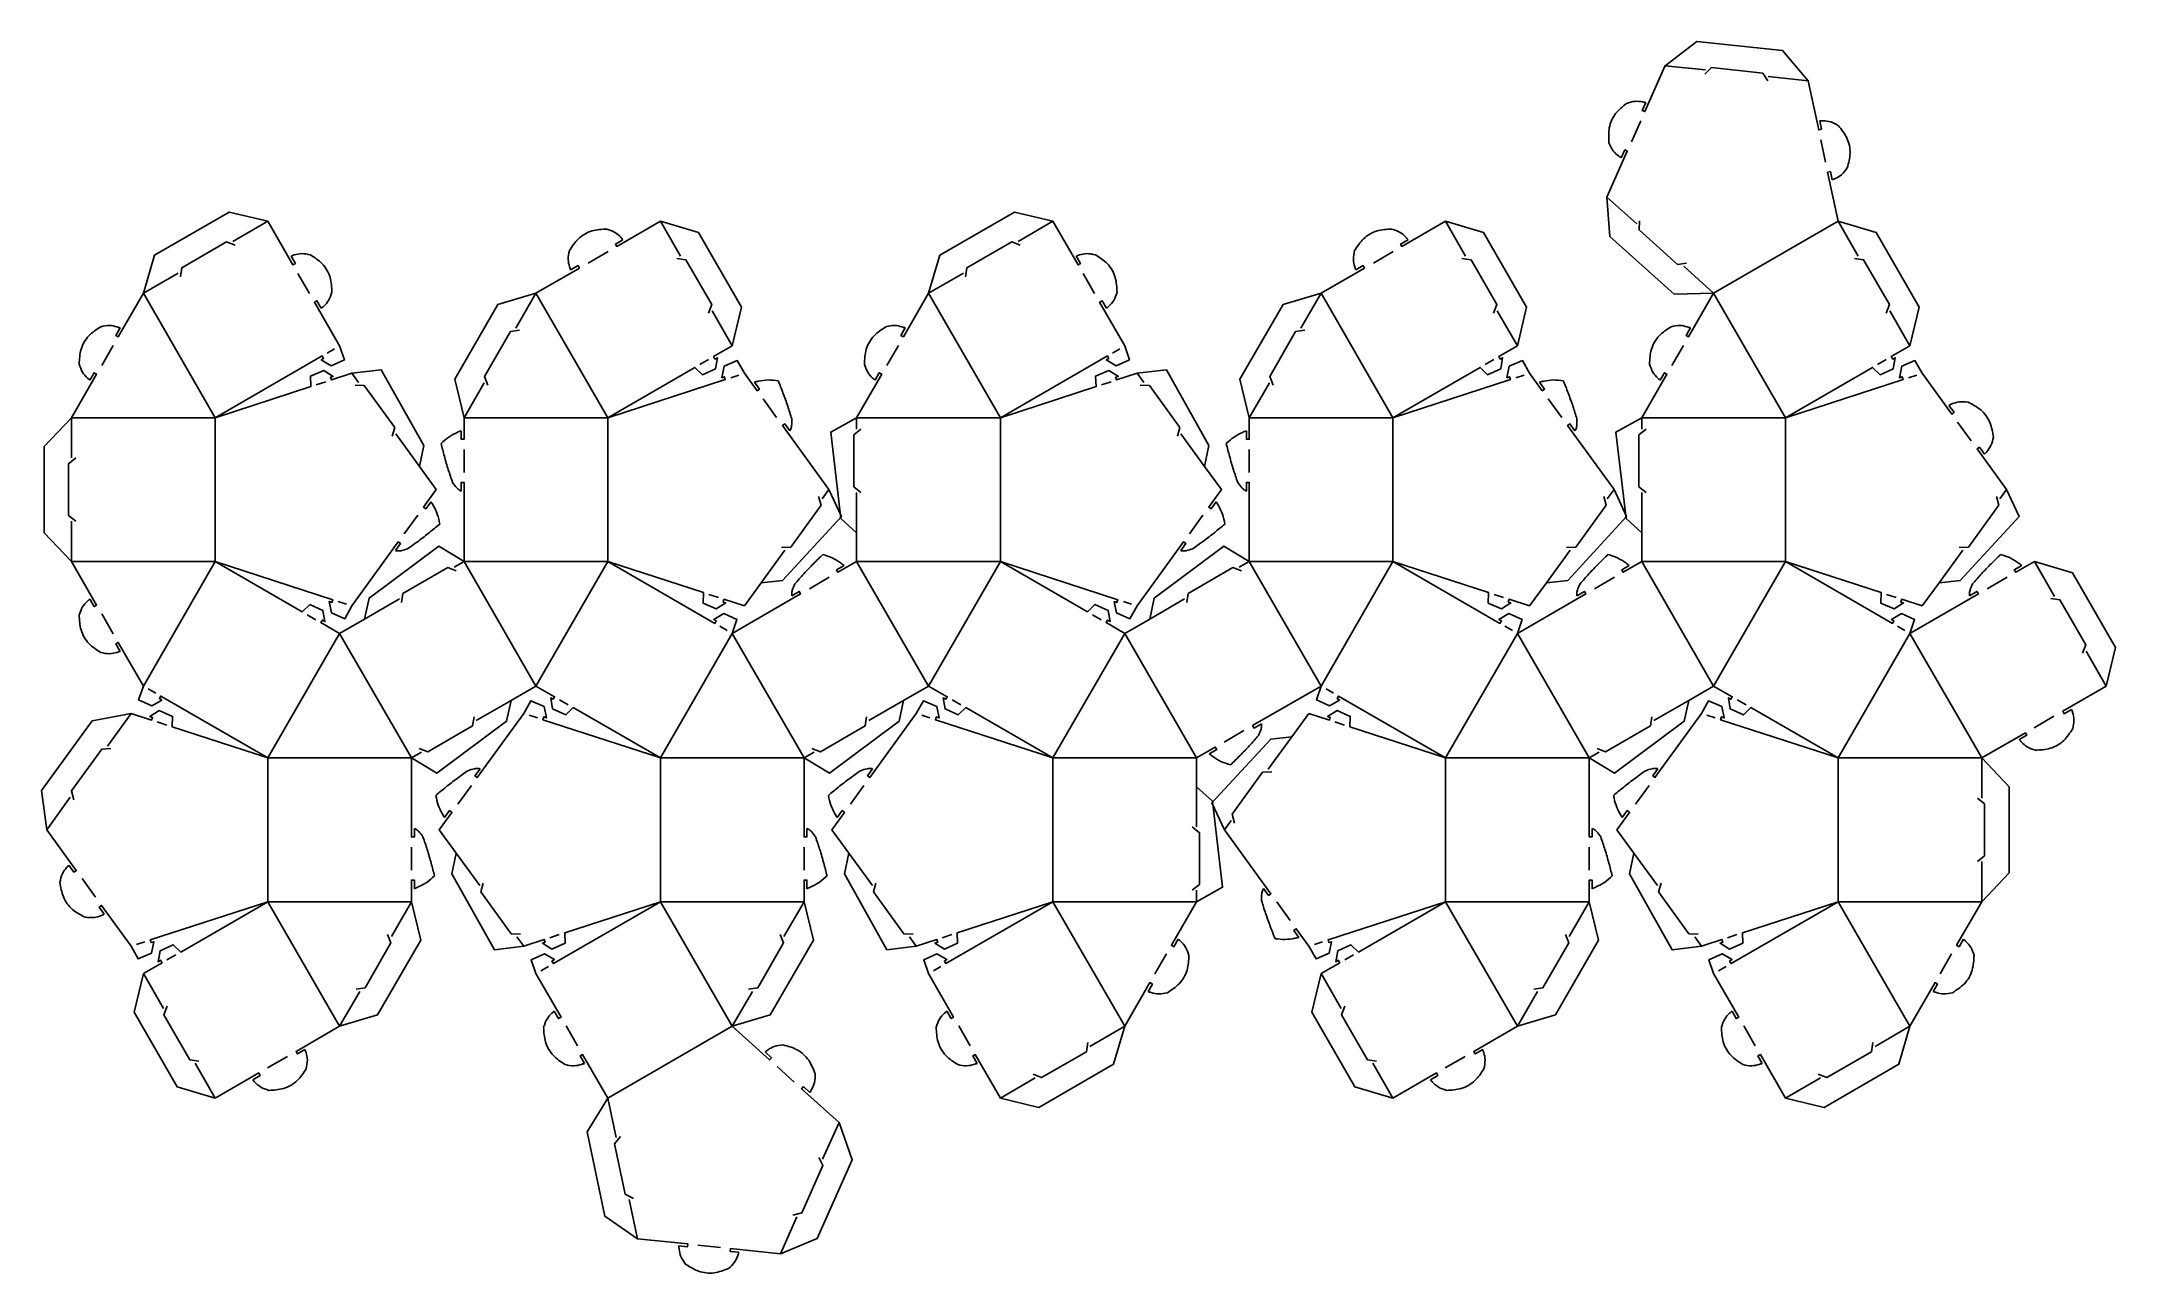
# Model space of a CAD drawing. Extents: x 19 to 264, y 180 to 325.
import ezdxf

# ---------------------------------------------------------------- set-up
doc = ezdxf.new("R2010")
doc.units = 0
doc.layers.get('0').update_dxf_attribs({"linetype": 'CONTINUOUS'})

msp = doc.modelspace()

# ---------------------------------------------------------------- linework, layer by layer
at = {"color": 5}
for points in [[(210.616255, 321.962233), (214.320614, 324.807893), (224.424793, 323.745901), (227.456557, 320.192246)], [(208.309546, 317.613936), (207.896305, 316.685783), (208.205691, 316.548036), (210.616261, 321.962264)], [(215.278439, 320.961428), (216.040552, 321.732643), (222.103061, 321.095448), (222.688173, 320.182633)], [(228.808613, 315.459222), (229.019854, 314.465416), (228.688584, 314.395003), (227.456351, 320.192203)], [(203.728918, 306.493041), (206.139488, 311.907269), (205.830102, 312.045016), (205.416864, 311.116863)], [(230.977017, 303.628776), (229.744784, 309.425975), (230.076053, 309.496389), (230.287294, 308.502583)], [(216.313044, 295.162479), (211.643558, 295.03766), (204.093391, 301.835859), (203.729435, 306.492812)], [(31.261002, 295.16207), (32.585282, 299.641717), (41.384138, 304.72174), (45.925765, 303.628776)], [(45.925805, 303.628799), (48.889141, 298.496149), (49.182435, 298.665483), (48.674435, 299.545365)], [(87.766649, 301.466734), (86.886768, 300.958734), (87.056101, 300.665439), (92.18875, 303.628776)], [(92.188789, 303.628799), (96.668421, 302.304525), (101.748426, 293.505697), (100.655464, 288.964085)], [(123.787019, 295.1621), (125.111293, 299.641731), (133.910121, 304.721736), (138.451731, 303.628776)], [(138.451771, 303.628799), (141.415107, 298.496149), (141.708401, 298.665483), (141.200401, 299.545365)], [(180.292612, 301.466734), (179.412731, 300.958734), (179.582064, 300.665439), (184.714713, 303.628776)], [(184.714879, 303.628872), (189.194533, 302.304591), (194.274564, 293.505719), (193.181597, 288.964085)], [(213.129543, 298.71248), (212.059681, 298.536513), (207.529582, 302.615433), (207.592755, 303.697827)], [(230.977056, 303.628799), (235.456688, 302.304525), (240.536693, 293.505697), (239.443731, 288.964085)], [(35.621138, 297.092805), (35.784392, 298.164711), (41.063709, 301.212725), (42.073632, 300.818155)], [(128.147137, 297.092828), (128.310394, 298.16473), (133.589691, 301.212734), (134.599612, 300.818165)], [(77.524037, 295.1621), (82.656686, 298.125436), (82.487352, 298.418731), (81.607471, 297.91073)], [(94.119517, 299.268679), (95.191419, 299.105424), (98.239422, 293.826127), (97.844856, 292.816205)], [(170.05, 295.1621), (175.182649, 298.125436), (175.013315, 298.418731), (174.133434, 297.91073)], [(186.645618, 299.26873), (187.717526, 299.105475), (190.765543, 293.826151), (190.370974, 292.816224)], [(232.907784, 299.268679), (233.979686, 299.105424), (237.027689, 293.826127), (236.633123, 292.816205)], [(28.512378, 291.078628), (28.004377, 290.198745), (28.297672, 290.029412), (31.261008, 295.162061)], [(52.230441, 293.386186), (51.722438, 294.266069), (51.429144, 294.096735), (54.39248, 288.964085)], [(69.057382, 280.497348), (67.964423, 285.038959), (73.044428, 293.837787), (77.524057, 295.162061)], [(121.038408, 291.078628), (120.530408, 290.198745), (120.823702, 290.029412), (123.787038, 295.162061)], [(144.756406, 293.386186), (144.248403, 294.266069), (143.95511, 294.096735), (146.918446, 288.964085)], [(161.583347, 280.497348), (160.490388, 285.038959), (165.570394, 293.837787), (170.050023, 295.162061)], [(216.312665, 295.16206), (213.349329, 290.029411), (213.056035, 290.198744), (213.564035, 291.078627)], [(54.392503, 288.964047), (54.945875, 287.328242), (53.39474, 286.628221), (52.215483, 287.316084), (52.508777, 287.485418), (52.339443, 287.778712), (39.72779, 280.497371)], [(71.867993, 284.349467), (71.473424, 285.35939), (74.521427, 290.638687), (75.593329, 290.801941)], [(85.990774, 280.497371), (96.256074, 286.424044), (97.142035, 285.566848), (98.693173, 286.266868), (98.918409, 287.570085), (98.625115, 287.400751), (98.455782, 287.694045), (100.655487, 288.964047)], [(146.918468, 288.964047), (147.471841, 287.328242), (145.920706, 286.628221), (144.741448, 287.316084), (145.034742, 287.485418), (144.865409, 287.778712), (132.253756, 280.497371)], [(164.393959, 284.349467), (163.99939, 285.35939), (167.047393, 290.638687), (168.119295, 290.801941)], [(178.516737, 280.497371), (188.782125, 286.424095), (189.668094, 285.566891), (191.219246, 286.266918), (191.444482, 287.570146), (191.151185, 287.400811), (190.981852, 287.694108), (193.181577, 288.96412)], [(224.779383, 280.497371), (235.044505, 286.423941), (235.930451, 285.56676), (237.481562, 286.266768), (237.706792, 287.569962), (237.413504, 287.400631), (237.244173, 287.693921), (239.443841, 288.9639)], [(39.727765, 280.497447), (51.000962, 284.16033), (50.956763, 285.392304), (52.514892, 286.076618), (53.634084, 285.371979), (53.311992, 285.267325), (53.416646, 284.945234), (55.83233, 285.730137)], [(55.832361, 285.730159), (59.293599, 286.151797), (64.306597, 277.235365), (63.794979, 274.770554), (65.785633, 272.030653)], [(102.095314, 285.730137), (101.249954, 287.23594), (99.691825, 286.551625), (99.413929, 285.214998), (99.736021, 285.319652), (99.840675, 284.997561), (85.990749, 280.497447)], [(132.25373, 280.497447), (143.526928, 284.16033), (143.482729, 285.392304), (145.040858, 286.076618), (146.16005, 285.371979), (145.837958, 285.267325), (145.942612, 284.945234), (148.358296, 285.730137)], [(148.358327, 285.730159), (151.819565, 286.151797), (156.832562, 277.235365), (156.320944, 274.770554), (158.311599, 272.030653)], [(194.620941, 285.730139), (193.775595, 287.235913), (192.217494, 286.551612), (191.939607, 285.21501), (192.261693, 285.319662), (192.366344, 284.997577), (178.516681, 280.497548)], [(240.884769, 285.730138), (240.039367, 287.236012), (238.481164, 286.551665), (238.203257, 285.214974), (238.525363, 285.319633), (238.630023, 284.997526), (224.779436, 280.497198)], [(22.794332, 280.497348), (25.757668, 285.629998), (25.464374, 285.799331), (24.956373, 284.919448)], [(56.217637, 284.3356), (57.300743, 284.285283), (60.883921, 279.353461), (60.597076, 278.307817)], [(103.265128, 284.696268), (103.862324, 283.874298), (103.588335, 283.675233), (102.095345, 285.730159)], [(115.320363, 280.497348), (118.283699, 285.629998), (117.990406, 285.799331), (117.482406, 284.919448)], [(148.743602, 284.3356), (149.826709, 284.285283), (153.409887, 279.353461), (153.123042, 278.307817)], [(195.790871, 284.696343), (196.38807, 283.874368), (196.11408, 283.675301), (194.621079, 285.730239)], [(210.00803, 284.919447), (210.516033, 285.79933), (210.809326, 285.629996), (207.84599, 280.497347)], [(240.884908, 285.730239), (244.368574, 280.935384), (244.642567, 281.13445), (244.045365, 281.956426)], [(22.794292, 263.56394), (19.57694, 266.950626), (19.57694, 277.110685), (22.794292, 280.497371)], [(68.718673, 278.973362), (68.718673, 277.957356), (69.057342, 277.957356), (69.057342, 280.497371)], [(112.048617, 272.030653), (106.574316, 279.565381), (106.848306, 279.764446), (107.445502, 278.942476)], [(115.320324, 280.497371), (112.272307, 278.804028), (113.457646, 268.643968), (115.320324, 266.950626), (115.320324, 263.56394)], [(115.828326, 279.142697), (114.981654, 278.465359), (114.981654, 272.369324), (115.828326, 271.691987)], [(161.244638, 278.973362), (161.244638, 277.957356), (161.583308, 277.957356), (161.583308, 280.497371)], [(204.574411, 272.030653), (199.100079, 279.565425), (199.374071, 279.764492), (199.971271, 278.942517)], [(207.845951, 280.497371), (204.797934, 278.804028), (205.983273, 268.643968), (207.845951, 266.950626), (207.845951, 263.56394)], [(208.353954, 279.142697), (207.507281, 278.465359), (207.507281, 272.369324), (208.353954, 271.691987)], [(248.225764, 276.2026), (247.628565, 277.024575), (247.354573, 276.825508), (250.838239, 272.030653)], [(23.302295, 268.305301), (22.455623, 268.982638), (22.455623, 275.078673), (23.302295, 275.75601)], [(65.163802, 270.598654), (64.566605, 269.776684), (64.292615, 269.97575), (65.785605, 272.030675)], [(69.057342, 263.56394), (69.057342, 272.877327), (68.718673, 272.877327), (68.718673, 271.861321)], [(112.048586, 272.030675), (113.51917, 268.869136), (106.588241, 261.346161), (104.085969, 261.071071), (102.095314, 258.33117)], [(157.689764, 270.598654), (157.092568, 269.776684), (156.818578, 269.97575), (158.311568, 272.030675)], [(161.583308, 263.56394), (161.583308, 272.877327), (161.244638, 272.877327), (161.244638, 271.861321)], [(204.574273, 272.030756), (206.044865, 268.869197), (199.113896, 261.346178), (196.611607, 261.071088), (194.620941, 258.33117)], [(250.838101, 272.030756), (252.308693, 268.869197), (245.377724, 261.346178), (242.875435, 261.071088), (240.884769, 258.33117)], [(110.841341, 271.233313), (111.128183, 270.187669), (107.545005, 265.255848), (106.461901, 265.20553)], [(203.367019, 271.233389), (203.653864, 270.187739), (200.070666, 265.255887), (198.987554, 265.20557)], [(249.630847, 271.233389), (249.917692, 270.187739), (246.334494, 265.255887), (245.251382, 265.20557)], [(69.057342, 263.563937), (66.066845, 265.356934), (57.860613, 259.250345), (57.325472, 256.790538), (54.392503, 255.097188)], [(55.832333, 258.33117), (61.306634, 265.865899), (61.580624, 265.666834), (60.983427, 264.844862)], [(161.583305, 263.563937), (158.592808, 265.356934), (150.386576, 259.250345), (149.851435, 256.790538), (146.918466, 255.097188)], [(148.358296, 258.33117), (153.832597, 265.865899), (154.106586, 265.666834), (153.50939, 264.844862)], [(24.956353, 259.141802), (25.464357, 258.261912), (25.757654, 258.431246), (22.794292, 263.56394)], [(39.727767, 263.5639), (49.993067, 257.637228), (50.879028, 258.494424), (52.430166, 257.794403), (52.655402, 256.491185), (52.362108, 256.660519), (52.192775, 256.367225), (54.39248, 255.097225)], [(55.832355, 258.331249), (54.986995, 256.825447), (53.428866, 257.509762), (53.15097, 258.846389), (53.473062, 258.741735), (53.577716, 259.063824), (39.72779, 263.56394)], [(68.138159, 262.446653), (67.128226, 262.841225), (61.848884, 259.793194), (61.685627, 258.721283)], [(100.655464, 255.097225), (101.208837, 256.733027), (99.657702, 257.433048), (98.478444, 256.745185), (98.771738, 256.575852), (98.602405, 256.282558), (85.990752, 263.5639)], [(85.990774, 263.56394), (97.263972, 259.901056), (97.219773, 258.669083), (98.777902, 257.984767), (99.897094, 258.689409), (99.575002, 258.794062), (99.679656, 259.116151), (102.09534, 258.331249)], [(113.831153, 263.095228), (112.951263, 262.587222), (113.120599, 262.293925), (115.320324, 263.563937)], [(132.253733, 263.5639), (142.519033, 257.637228), (143.404994, 258.494424), (144.956132, 257.794403), (145.181368, 256.491185), (144.888074, 256.660519), (144.718741, 256.367225), (146.918446, 255.097225)], [(148.358321, 258.331249), (147.512961, 256.825447), (145.954832, 257.509762), (145.676936, 258.846389), (145.999028, 258.741735), (146.103681, 259.063824), (132.253756, 263.56394)], [(160.664121, 262.446653), (159.654189, 262.841225), (154.374847, 259.793194), (154.21159, 258.721283)], [(178.516737, 263.56394), (189.78972, 259.901127), (189.745521, 258.669176), (191.303622, 257.984875), (192.422791, 258.689499), (192.100705, 258.794153), (192.205359, 259.116236), (194.620998, 258.331348)], [(193.181597, 255.097225), (193.734975, 256.733044), (192.183825, 257.433068), (191.004557, 256.745199), (191.297854, 256.575866), (191.12852, 256.28257), (178.516757, 263.563973)], [(206.356816, 263.095239), (205.476949, 262.587247), (205.64628, 262.293959), (207.845948, 263.563937)], [(239.443734, 255.097225), (239.997099, 256.732999), (238.445988, 257.433009), (237.266751, 256.745157), (237.560042, 256.575827), (237.390711, 256.282538), (224.779276, 263.563753)], [(224.779383, 263.56394), (236.053114, 259.900881), (236.008915, 258.668849), (237.56712, 257.984502), (238.686363, 258.689174), (238.364257, 258.793834), (238.468913, 259.115942), (240.884716, 258.331)], [(252.620518, 263.095202), (251.740574, 262.587166), (251.909921, 262.293852), (254.109779, 263.56394)], [(254.109745, 263.56392), (258.589416, 262.239634), (263.669464, 253.44073), (262.576493, 248.89908)], [(100.655484, 255.097188), (108.721147, 259.7539), (108.551811, 260.047197), (107.671921, 259.539191)], [(193.181489, 255.097408), (201.246943, 259.753999), (201.077613, 260.04729), (200.197743, 259.539298)], [(239.44405, 255.096677), (247.510201, 259.753671), (247.340857, 260.046988), (246.460913, 259.538951)], [(256.040489, 259.203761), (257.1124, 259.040507), (260.160431, 253.761162), (259.765859, 252.751233)], [(31.261042, 248.8991), (28.29768, 254.031794), (28.004382, 253.86246), (28.512386, 252.982568)], [(31.261008, 248.89908), (30.707632, 247.263269), (32.258776, 246.563245), (33.438036, 247.251111), (33.144739, 247.420445), (33.314073, 247.713741), (45.925771, 240.432374)], [(62.8592, 240.432366), (65.849698, 238.639368), (74.05593, 244.745957), (74.591071, 247.205764), (77.52404, 248.899114)], [(76.084184, 245.665053), (76.929544, 247.170856), (78.487674, 246.48654), (78.765569, 245.149913), (78.443478, 245.254567), (78.338824, 244.932478), (92.18875, 240.432363)], [(92.188772, 240.432402), (81.923472, 246.359075), (81.037512, 245.501878), (79.486373, 246.201899), (79.261137, 247.505117), (79.554431, 247.335784), (79.723765, 247.629077), (77.52406, 248.899077)], [(109.122182, 240.432366), (112.112679, 238.639368), (120.318911, 244.745957), (120.854052, 247.205764), (123.787021, 248.899114)], [(122.347166, 245.665053), (123.192526, 247.170856), (124.750655, 246.48654), (125.028551, 245.149913), (124.706459, 245.254567), (124.601805, 244.932478), (138.451731, 240.432363)], [(138.451754, 240.432402), (128.186454, 246.359075), (127.300493, 245.501878), (125.749355, 246.201899), (125.524119, 247.505117), (125.817413, 247.335784), (125.986746, 247.629077), (123.787041, 248.899077)], [(170.050003, 248.899114), (161.98434, 244.242402), (162.153676, 243.949106), (163.033566, 244.457111)], [(170.050023, 248.899077), (169.49665, 247.263275), (171.047785, 246.563254), (172.227042, 247.251117), (171.933749, 247.42045), (172.103082, 247.713744), (184.714735, 240.432402)], [(201.648314, 240.432366), (204.638735, 238.639413), (212.844753, 244.745844), (213.37988, 247.205589), (216.312773, 248.898894)], [(214.873216, 245.664805), (215.718537, 247.170537), (217.276593, 246.486252), (217.554474, 245.14969), (217.232397, 245.254338), (217.127749, 244.932263), (230.977017, 240.432363)], [(230.977124, 240.432549), (220.712002, 246.35912), (219.826055, 245.501937), (218.274945, 246.201947), (218.049715, 247.505139), (218.343003, 247.335809), (218.512334, 247.6291), (216.312665, 248.899077)], [(258.492461, 246.150806), (257.612518, 245.642769), (257.443173, 245.936083), (262.576177, 248.899625)], [(19.867897, 231.965668), (19.255647, 236.596678), (25.227594, 244.816358), (29.821141, 245.665132)], [(45.925765, 240.432363), (34.652514, 244.095263), (34.696713, 245.327242), (33.138576, 246.01156), (32.019381, 245.306919), (32.341473, 245.202263), (32.236819, 244.880171), (29.821124, 245.665079)], [(63.778384, 241.549649), (64.788316, 241.155077), (70.067658, 244.203108), (70.230915, 245.275019)], [(76.08421, 245.665132), (70.609909, 238.130403), (70.335919, 238.329469), (70.933115, 239.151441)], [(110.041365, 241.549649), (111.051298, 241.155077), (116.33064, 244.203108), (116.493897, 245.275019)], [(122.347191, 245.665132), (116.87289, 238.130403), (116.5989, 238.329469), (117.196097, 239.151441)], [(158.656901, 231.965628), (157.186317, 235.127166), (164.117246, 242.650141), (166.619518, 242.925232), (168.610173, 245.665132)], [(184.714713, 240.432363), (173.441515, 244.095246), (173.485714, 245.327219), (171.927585, 246.011535), (170.808393, 245.306894), (171.130485, 245.20224), (171.025831, 244.880151), (168.610147, 245.665053)], [(202.567475, 241.549621), (203.577379, 241.155058), (208.856586, 244.20301), (209.019837, 245.274892)], [(214.873324, 245.665132), (209.398991, 238.130361), (209.124999, 238.329426), (209.722198, 239.151401)], [(247.910449, 240.432363), (253.043453, 243.395905), (253.2128, 243.102591), (252.332857, 242.594555)], [(23.065789, 235.50292), (22.778946, 236.548562), (26.362114, 241.48037), (27.445216, 241.530684)], [(62.859198, 240.432363), (62.859198, 231.118976), (63.197867, 231.118976), (63.197867, 232.134981)], [(109.122182, 240.432363), (109.122182, 231.118976), (109.460851, 231.118976), (109.460851, 232.134981)], [(156.874334, 240.901075), (157.754224, 241.40908), (157.584888, 241.702377), (155.385163, 240.432366)], [(155.385163, 223.498931), (158.43318, 225.192275), (157.247841, 235.352335), (155.385163, 237.045676), (155.385163, 240.432363)], [(201.648314, 240.432363), (201.648314, 231.118976), (201.986983, 231.118976), (201.986983, 232.134981)], [(247.910449, 240.432363), (251.127802, 237.045676), (251.127802, 226.885617), (247.910449, 223.498931)], [(159.864146, 232.762988), (159.577303, 233.808633), (163.160481, 238.740455), (164.243585, 238.790772)], [(247.402446, 235.691001), (248.249118, 235.013665), (248.249118, 228.917628), (247.402446, 228.240292)], [(66.752741, 233.397649), (67.349937, 234.219619), (67.623927, 234.020553), (66.130938, 231.965628)], [(113.015722, 233.397649), (113.612919, 234.219619), (113.886909, 234.020553), (112.393919, 231.965628)], [(154.87716, 224.853606), (155.723833, 225.530942), (155.723833, 231.626979), (154.87716, 232.304315)], [(205.541801, 233.397576), (206.139, 234.219551), (206.412993, 234.020486), (204.919992, 231.965546)], [(22.480354, 227.793771), (23.077544, 226.971811), (23.351531, 227.170873), (19.867924, 231.965648)], [(76.0841, 218.266254), (72.62289, 217.844617), (67.609932, 226.760979), (68.121544, 229.22577), (66.130907, 231.965648)], [(122.347081, 218.266254), (118.885871, 217.844617), (113.872913, 226.760979), (114.384526, 229.22577), (112.393888, 231.965648)], [(158.656872, 231.965648), (164.131128, 224.430981), (163.857141, 224.231918), (163.259948, 225.053882)], [(214.873106, 218.266172), (211.411874, 217.844535), (206.398887, 226.760948), (206.910505, 229.225753), (204.919854, 231.965648)], [(63.197867, 225.022939), (63.197867, 226.038945), (62.859198, 226.038945), (62.859198, 223.498931)], [(75.698827, 219.660802), (74.615729, 219.711116), (71.032579, 224.642899), (71.319421, 225.688535)], [(109.460851, 225.022939), (109.460851, 226.038945), (109.122182, 226.038945), (109.122182, 223.498931)], [(121.961808, 219.660802), (120.87871, 219.711116), (117.29556, 224.642899), (117.582402, 225.688535)], [(201.986983, 225.022939), (201.986983, 226.038945), (201.648314, 226.038945), (201.648314, 223.498931)], [(214.487831, 219.660728), (213.404727, 219.711046), (209.821554, 224.642856), (210.108399, 225.688498)], [(29.821087, 218.266294), (26.33748, 223.061068), (26.063493, 222.862003), (26.660683, 222.040042)], [(29.821141, 218.266333), (30.666504, 216.760528), (32.224636, 217.444843), (32.502531, 218.781473), (32.18044, 218.67682), (32.075786, 218.998911), (45.925734, 223.499032)], [(45.925765, 223.498931), (35.660432, 217.572236), (34.774465, 218.429435), (33.223321, 217.729414), (32.998085, 216.426193), (33.291382, 216.595527), (33.460715, 216.30223), (31.261002, 215.032224)], [(62.859158, 223.498956), (63.952117, 218.957346), (58.872112, 210.158518), (54.392483, 208.834243)], [(92.188724, 223.499007), (80.915564, 219.836135), (80.95976, 218.604164), (79.401636, 217.919852), (78.28245, 218.62449), (78.604539, 218.729144), (78.499885, 219.051233), (76.084207, 218.266333)], [(77.524037, 215.032255), (76.970664, 216.668058), (78.5218, 217.368079), (79.701057, 216.680216), (79.407763, 216.510883), (79.577097, 216.217589), (92.18875, 223.498931)], [(100.655464, 208.834241), (105.135096, 210.158515), (110.215101, 218.957343), (109.122139, 223.498953)], [(138.451706, 223.499007), (127.178545, 219.836135), (127.222741, 218.604164), (125.664618, 217.919852), (124.545431, 218.62449), (124.86752, 218.729144), (124.762867, 219.051233), (122.347188, 218.266333)], [(123.787019, 215.032255), (123.233646, 216.668058), (124.784781, 217.368079), (125.964038, 216.680216), (125.670745, 216.510883), (125.840078, 216.217589), (138.451731, 223.498931)], [(155.385124, 223.498956), (152.421788, 218.366307), (152.715081, 218.196974), (153.223081, 219.076856)], [(168.610173, 218.266333), (169.455533, 216.760534), (171.013656, 217.444846), (171.291549, 218.78147), (170.96946, 218.676817), (170.864807, 218.998906), (184.71469, 223.499007)], [(184.714713, 223.498931), (174.449413, 217.572258), (173.563452, 218.429455), (172.012314, 217.729434), (171.787078, 216.426216), (172.080372, 216.595549), (172.249705, 216.302255), (170.05, 215.032255)], [(201.648274, 223.498956), (202.741234, 218.957346), (197.661228, 210.158518), (193.181599, 208.834243)], [(230.977073, 223.498758), (219.704449, 219.836062), (219.748642, 218.60415), (218.190592, 217.919869), (217.071459, 218.624473), (217.393534, 218.729121), (217.288886, 219.051196), (214.873324, 218.266333)], [(216.312558, 215.032402), (215.759194, 216.668176), (217.310304, 217.368186), (218.489541, 216.680334), (218.19625, 216.511004), (218.365581, 216.217716), (230.977017, 223.498931)], [(247.910409, 223.498956), (244.947073, 218.366307), (245.240367, 218.196974), (245.748367, 219.076856)], [(167.440291, 219.300136), (166.843098, 220.122099), (167.117087, 220.321162), (168.610066, 218.266254)], [(60.048546, 219.646837), (60.443116, 218.636913), (57.395113, 213.357617), (56.32321, 213.194362)], [(102.586192, 213.194359), (103.658094, 213.357617), (106.706097, 218.636913), (106.311531, 219.646834)], [(198.837663, 219.646837), (199.232232, 218.636913), (196.184229, 213.357617), (195.112327, 213.194362)], [(39.7277, 200.367472), (35.24806, 201.691749), (30.168043, 210.490594), (31.261008, 215.032216)], [(79.686099, 210.610115), (80.194102, 209.730234), (80.487396, 209.899567), (77.52406, 215.032216)], [(125.949081, 210.610115), (126.457083, 209.730234), (126.750377, 209.899567), (123.787041, 215.032216)], [(149.667079, 212.917677), (150.175079, 213.797559), (149.881785, 213.966892), (146.918449, 208.834243)], [(178.516698, 200.367503), (174.037066, 201.691778), (168.957061, 210.490606), (170.050023, 215.032216)], [(218.474708, 210.610115), (218.982711, 209.730234), (219.276004, 209.899567), (216.312668, 215.032216)], [(242.192364, 212.917677), (242.700364, 213.797559), (242.40707, 213.966892), (239.443734, 208.834243)], [(37.796967, 204.727602), (36.725064, 204.890857), (33.677053, 210.170165), (34.071622, 211.180089)], [(176.58597, 204.727622), (175.514068, 204.890879), (172.466065, 210.170176), (172.860631, 211.180097)], [(54.392505, 208.834201), (49.259857, 205.870865), (49.42919, 205.577571), (50.309072, 206.085571)], [(100.655509, 208.834291), (105.059923, 204.868541), (105.286536, 205.120222), (104.531493, 205.800064)], [(146.918471, 208.834201), (145.594197, 204.35457), (136.795369, 199.274564), (132.253759, 200.367526)], [(193.18158, 208.834274), (188.048886, 205.870913), (188.218219, 205.577616), (189.098112, 206.085619)], [(239.443841, 208.834054), (238.11959, 204.354502), (229.320914, 199.274584), (224.779383, 200.367526)], [(85.990735, 200.367503), (83.027399, 205.500152), (82.734105, 205.330819), (83.242105, 204.450937)], [(132.253716, 200.367503), (129.29038, 205.500152), (128.997086, 205.330819), (129.505086, 204.450937)], [(142.558352, 206.903474), (142.395095, 205.831571), (137.115798, 202.783568), (136.105877, 203.178135)], [(224.779343, 200.367503), (221.816007, 205.500152), (221.522713, 205.330819), (222.030713, 204.450937)], [(235.083796, 206.903361), (234.920544, 205.831475), (229.641341, 202.783526), (228.631434, 203.178087)], [(44.149893, 202.529566), (45.029775, 203.037568), (44.860441, 203.330862), (39.727793, 200.367526)], [(182.938877, 202.529585), (183.818767, 203.037591), (183.649434, 203.330888), (178.51674, 200.367526)], [(109.81679, 201.041162), (109.061747, 201.721007), (108.835134, 201.469324), (113.239544, 197.503574)], [(85.990774, 200.367526), (83.547856, 196.385915), (85.660255, 186.447857), (89.51144, 183.804098)], [(87.473463, 195.835387), (86.786119, 194.996815), (88.053559, 189.033981), (89.022555, 188.547478)], [(113.239525, 197.503583), (114.801241, 193.101052), (110.668751, 183.819324), (106.352041, 182.034037)], [(110.846943, 193.378736), (111.344919, 192.415579), (108.865424, 186.846542), (107.81645, 186.572134)], [(94.359789, 182.953969), (95.370227, 182.847769), (95.405629, 183.184581), (89.511403, 183.804087)], [(106.352044, 182.034066), (100.457821, 182.653574), (100.422419, 182.316762), (101.432857, 182.210559)]]:
    msp.add_lwpolyline(points, dxfattribs=at)
at = {"color": 1}
for points in [[(210.616255, 321.962233), (215.33154, 321.466637)], [(227.456557, 320.192246), (222.741273, 320.687842)], [(206.621603, 312.990115), (207.723576, 315.46519)], [(229.498339, 310.585415), (228.935032, 313.235563)], [(203.729435, 306.492812), (207.252844, 303.320319)], [(45.925765, 303.628776), (41.819632, 301.258098)], [(92.188789, 303.628799), (94.559459, 299.522679)], [(138.451731, 303.628776), (134.345612, 301.258107)], [(184.714879, 303.628872), (187.08556, 299.522732)], [(216.312654, 295.162159), (230.976921, 303.628826)], [(230.977056, 303.628799), (233.347726, 299.522679)], [(83.683215, 298.718104), (86.029571, 300.072772)], [(176.209178, 298.718104), (178.555534, 300.072772)], [(216.313044, 295.162479), (212.789632, 298.334972)], [(31.261002, 295.16207), (35.367135, 297.532748)], [(49.481808, 297.469619), (50.836477, 295.123265)], [(123.787019, 295.1621), (127.893137, 297.532769)], [(142.007773, 297.469619), (143.362443, 295.123265)], [(31.260954, 295.162159), (39.727903, 280.497328)], [(77.524057, 295.162061), (75.153387, 291.055942)], [(77.52395, 295.162159), (85.990898, 280.497328)], [(123.786945, 295.162159), (132.253894, 280.497328)], [(170.050023, 295.162061), (167.679353, 291.055942)], [(170.049941, 295.162159), (178.516607, 280.497328)], [(216.312654, 295.162159), (224.779321, 280.497328)], [(100.655464, 288.964085), (98.284795, 293.070205)], [(193.181597, 288.964085), (190.810916, 293.070226)], [(239.443731, 288.964085), (237.073062, 293.070205)], [(26.350336, 286.656528), (27.705004, 289.002882)], [(53.805915, 288.62538), (52.926031, 288.117379)], [(118.876366, 286.656528), (120.231035, 289.002882)], [(146.331881, 288.62538), (145.451997, 288.117379)], [(212.756663, 289.002881), (211.401993, 286.656526)], [(96.842662, 286.762711), (97.869192, 287.355378)], [(189.368718, 286.762765), (190.395259, 287.355438)], [(235.631084, 286.762602), (236.657594, 287.355259)], [(51.645143, 284.369638), (52.772462, 284.735926)], [(55.832361, 285.730159), (56.628623, 284.634198)], [(69.057382, 280.497348), (71.428051, 284.603468)], [(101.451133, 285.52083), (100.484858, 285.206868)], [(144.171108, 284.369638), (145.298428, 284.735926)], [(148.358327, 285.730159), (149.154588, 284.634198)], [(161.583347, 280.497348), (163.954017, 284.603468)], [(193.976769, 285.520836), (193.010513, 285.20688)], [(240.240555, 285.52082), (239.274234, 285.206844)], [(105.877589, 280.524346), (104.285065, 282.716267)], [(198.403345, 280.524396), (196.810813, 282.71633)], [(22.794286, 280.497328), (39.727903, 280.497328)], [(22.794292, 280.497371), (22.794292, 275.75601)], [(39.727903, 280.497328), (39.727903, 263.563996)], [(69.057283, 280.497328), (85.990898, 280.497328)], [(85.990898, 280.497328), (85.990898, 263.563996)], [(115.320278, 280.497328), (132.253894, 280.497328)], [(115.320324, 280.497371), (115.320324, 279.142697)], [(132.253894, 280.497328), (132.253894, 263.563996)], [(161.583274, 280.497328), (178.516607, 280.497328)], [(178.516607, 280.497328), (178.516607, 263.563996)], [(207.845951, 280.497371), (207.845951, 279.142697)], [(207.845987, 280.497328), (224.779321, 280.497328)], [(224.779321, 280.497328), (224.779321, 263.563996)], [(245.065307, 279.976413), (246.657839, 277.784479)], [(63.794979, 274.770554), (61.008062, 278.606416)], [(69.057342, 274.062667), (69.057342, 276.772016)], [(156.320944, 274.770554), (153.534028, 278.606416)], [(161.583308, 274.062667), (161.583308, 276.772016)], [(112.048586, 272.030675), (111.252325, 270.934715)], [(115.320324, 266.950626), (115.320324, 271.691987)], [(204.574273, 272.030756), (203.778005, 270.934789)], [(207.845951, 266.950626), (207.845951, 271.691987)], [(250.838101, 272.030756), (250.041833, 270.934789)], [(62.003361, 266.824862), (63.595885, 269.016784)], [(154.529324, 266.824862), (156.121848, 269.016784)], [(22.794292, 263.56394), (22.794292, 268.305301)], [(104.085969, 261.071071), (106.872885, 264.906933)], [(196.611607, 261.071088), (199.39854, 264.90697)], [(242.875435, 261.071088), (245.662368, 264.90697)], [(22.794286, 263.563996), (39.727903, 263.563996)], [(31.260954, 248.899165), (39.727903, 263.563996)], [(69.057342, 263.563937), (67.884156, 262.886598)], [(69.057283, 263.563996), (77.52395, 248.899165)], [(69.057283, 263.563996), (85.990898, 263.563996)], [(77.52395, 248.899165), (85.990898, 263.563996)], [(109.747685, 260.346572), (112.094061, 261.701253)], [(115.320278, 263.563996), (123.786945, 248.899165)], [(115.320278, 263.563996), (132.253894, 263.563996)], [(123.786945, 248.899165), (132.253894, 263.563996)], [(161.583305, 263.563937), (160.410119, 262.886598)], [(161.583274, 263.563996), (170.049941, 248.899165)], [(161.583274, 263.563996), (178.516607, 263.563996)], [(170.049941, 248.899165), (178.516607, 263.563996)], [(202.273453, 260.346657), (204.619767, 261.701301)], [(207.845987, 263.563996), (216.312654, 248.899165)], [(207.845987, 263.563996), (224.779321, 263.563996)], [(216.312654, 248.899165), (224.779321, 263.563996)], [(248.536801, 260.34638), (250.883318, 261.701143)], [(254.109745, 263.56392), (256.480434, 259.457764)], [(57.325472, 256.790538), (61.431627, 259.161228)], [(97.908152, 259.691749), (99.035472, 259.325461)], [(149.851435, 256.790538), (153.95759, 259.161228)], [(190.433889, 259.691822), (191.561187, 259.32554)], [(236.697328, 259.691566), (237.824701, 259.325258)], [(27.705007, 255.058332), (26.350327, 257.404708)], [(50.579655, 257.298558), (51.606185, 256.705892)], [(55.188175, 258.540556), (54.221899, 258.854517)], [(143.105621, 257.298558), (144.13215, 256.705892)], [(147.71414, 258.540556), (146.747865, 258.854517)], [(45.925785, 240.432498), (54.392452, 255.097329)], [(54.392452, 255.097329), (62.859118, 240.432498)], [(92.188781, 240.432498), (100.655447, 255.097329)], [(100.068877, 255.435892), (99.188992, 255.943892)], [(100.655447, 255.097329), (109.122114, 240.432498)], [(138.451776, 240.432498), (146.918443, 255.097329)], [(146.918443, 255.097329), (155.38511, 240.432498)], [(184.714772, 240.432498), (193.181721, 255.097329)], [(192.595003, 255.435894), (191.715113, 255.9439)], [(193.181721, 255.097329), (201.648387, 240.432498)], [(230.976921, 240.432498), (239.44387, 255.097329)], [(238.857158, 255.435886), (237.977288, 255.943877)], [(239.44387, 255.097329), (247.910536, 240.432498)], [(262.576493, 248.89908), (260.205804, 253.005236)], [(31.847598, 248.560411), (32.727482, 248.052408)], [(74.591071, 247.205764), (70.484915, 244.835075)], [(81.336885, 246.697744), (80.310355, 247.290411)], [(120.854052, 247.205764), (116.747897, 244.835075)], [(127.599866, 246.697744), (126.573336, 247.290411)], [(170.63661, 248.560411), (171.516494, 248.052411)], [(213.37988, 247.205589), (209.273831, 244.834959)], [(220.125423, 246.697781), (219.098913, 247.290439)], [(29.821141, 245.665132), (27.034233, 241.829284)], [(34.008331, 244.304573), (32.881006, 244.670864)], [(76.728365, 245.455746), (77.69464, 245.141785)], [(122.991347, 245.455746), (123.957622, 245.141785)], [(172.797335, 244.304553), (171.670015, 244.670841)], [(215.517369, 245.455506), (216.483596, 245.141559)], [(254.070056, 243.988614), (256.416573, 245.343374)], [(160.957802, 243.64973), (158.611426, 242.295049)], [(166.619518, 242.925232), (163.832602, 239.089369)], [(45.925785, 240.432498), (45.925785, 223.498883)], [(45.925785, 240.432498), (62.859118, 240.432498)], [(62.8592, 240.432366), (64.032387, 241.109705)], [(92.188781, 240.432498), (92.188781, 223.498883)], [(92.188781, 240.432498), (109.122114, 240.432498)], [(109.122182, 240.432366), (110.295368, 241.109705)], [(138.451776, 240.432498), (138.451776, 223.498883)], [(138.451776, 240.432498), (155.38511, 240.432498)], [(184.714772, 240.432498), (184.714772, 223.498883)], [(184.714772, 240.432498), (201.648387, 240.432498)], [(201.648314, 240.432366), (202.821469, 241.109688)], [(230.976921, 240.432498), (230.976921, 223.498883)], [(230.976921, 240.432498), (247.910536, 240.432498)], [(247.910449, 240.432363), (247.910449, 235.691001)], [(69.913181, 237.17144), (68.320658, 234.979519)], [(116.176163, 237.17144), (114.583639, 234.979519)], [(208.702258, 237.171389), (207.109726, 234.979454)], [(19.867897, 231.965668), (22.654805, 235.801519)], [(155.385163, 237.045676), (155.385163, 232.304315)], [(158.656901, 231.965628), (159.453162, 233.061588)], [(62.859198, 229.933634), (62.859198, 227.224287)], [(109.122182, 229.933634), (109.122182, 227.224287)], [(201.648314, 229.933634), (201.648314, 227.224287)], [(68.121544, 229.22577), (70.908441, 225.389938)], [(114.384526, 229.22577), (117.171422, 225.389938)], [(206.910505, 229.225753), (209.697413, 225.389899)], [(247.910449, 223.498931), (247.910449, 228.240292)], [(25.640759, 224.020023), (24.048252, 226.211919)], [(45.925785, 223.498883), (54.392452, 208.834334)], [(45.925785, 223.498883), (62.859118, 223.498883)], [(62.859158, 223.498956), (60.488489, 219.392837)], [(92.188781, 223.498883), (100.655447, 208.834334)], [(92.188781, 223.498883), (109.122114, 223.498883)], [(109.122139, 223.498953), (106.75147, 219.392834)], [(138.451776, 223.498883), (146.918443, 208.834334)], [(138.451776, 223.498883), (155.38511, 223.498883)], [(155.385163, 223.498931), (155.385163, 224.853606)], [(164.827853, 223.472024), (166.420363, 221.280119)], [(184.714772, 223.498883), (193.181721, 208.834334)], [(184.714772, 223.498883), (201.648387, 223.498883)], [(201.648274, 223.498956), (199.277605, 219.392837)], [(230.976921, 223.498883), (239.44387, 208.834334)], [(230.976921, 223.498883), (247.910536, 223.498883)], [(30.465324, 218.47564), (31.4316, 218.789604)], [(76.0841, 218.266254), (75.287844, 219.362205)], [(80.271383, 219.626828), (79.144066, 219.26054)], [(122.347081, 218.266254), (121.550825, 219.362205)], [(126.534364, 219.626828), (125.407047, 219.26054)], [(169.254353, 218.47564), (170.220626, 218.789601)], [(214.873106, 218.266172), (214.076844, 219.362131)], [(219.060299, 219.626763), (217.933036, 219.260495)], [(35.073841, 217.233569), (34.047306, 216.6409)], [(78.110625, 215.370922), (78.990509, 215.878922)], [(124.373606, 215.370922), (125.25349, 215.878922)], [(151.829121, 217.339778), (150.474451, 214.993422)], [(173.862825, 217.233589), (172.836295, 216.640922)], [(216.899134, 215.371063), (217.779005, 215.879055)], [(244.354406, 217.339778), (242.999737, 214.993422)], [(31.261008, 215.032216), (33.63168, 210.926086)], [(54.392483, 208.834243), (56.763152, 212.940362)], [(100.655464, 208.834241), (103.026134, 212.940359)], [(170.050023, 215.032216), (172.420692, 210.926097)], [(193.181599, 208.834243), (195.552269, 212.940362)], [(82.434732, 206.526682), (81.080062, 208.873038)], [(85.990898, 200.367385), (100.655447, 208.834334)], [(128.697713, 206.526682), (127.343044, 208.873038)], [(146.918471, 208.834201), (142.812352, 206.463532)], [(221.22334, 206.526682), (219.868671, 208.873038)], [(239.443841, 208.834054), (235.337793, 206.463427)], [(39.7277, 200.367472), (37.357025, 204.4736)], [(48.233327, 205.278198), (45.886971, 203.923529)], [(105.940804, 204.07539), (107.95425, 202.262476)], [(178.516698, 200.367503), (176.146028, 204.473622)], [(187.022348, 205.278241), (184.675972, 203.92356)], [(132.253759, 200.367526), (136.359877, 202.738195)], [(224.779383, 200.367526), (228.885431, 202.738153)], [(85.990774, 200.367526), (86.97656, 195.729765)], [(113.239525, 197.503583), (111.31103, 193.17211)], [(89.51144, 183.804098), (88.525655, 188.441856)], [(106.352041, 182.034037), (108.280536, 186.365511)], [(99.278976, 182.777476), (96.584474, 183.06068)]]:
    msp.add_lwpolyline(points, dxfattribs=at)
at = {"color": 5}
for points, knots in [([(206.039999, 317.512264), (206.375362, 317.621017), (206.993092, 317.821338), (207.77604, 317.741841), (208.185344, 317.643713), (208.309546, 317.613936)], [0, 0, 0, 0, 1.046202, 1.92708, 2.310825, 2.310825, 2.310825, 2.310825]), ([(203.973797, 312.871497), (203.940847, 313.460293), (203.873261, 314.668004), (204.637663, 316.384878), (205.580391, 317.142769), (206.039999, 317.512264)], [0, 0, 0, 0, 1.754105, 3.59794, 5.352045, 5.352045, 5.352045, 5.352045]), ([(231.007463, 314.887896), (230.702035, 315.064002), (230.139443, 315.388384), (229.357063, 315.47341), (228.936294, 315.462525), (228.808613, 315.459222)], [0, 0, 0, 0, 1.04622, 1.927113, 2.310864, 2.310864, 2.310864, 2.310864]), ([(205.416864, 311.116863), (205.311628, 311.189238), (204.964827, 311.42775), (204.381854, 311.9564), (204.117379, 312.549504), (203.973797, 312.871497)], [0, 0, 0, 0, 0.383745, 1.264624, 2.310826, 2.310826, 2.310826, 2.310826]), ([(232.063663, 309.918868), (232.218313, 310.487957), (232.535525, 311.655245), (232.144779, 313.493561), (231.380212, 314.43091), (231.007463, 314.887896)], [0, 0, 0, 0, 1.754136, 3.598002, 5.352138, 5.352138, 5.352138, 5.352138]), ([(230.287294, 308.502583), (230.405279, 308.551498), (230.794098, 308.712697), (231.474254, 309.108595), (231.856269, 309.633759), (232.063663, 309.918868)], [0, 0, 0, 0, 0.383751, 1.264644, 2.310863, 2.310863, 2.310863, 2.310863]), ([(81.471352, 300.178496), (81.790784, 300.674215), (82.445988, 301.69101), (84.073572, 302.630696), (85.281744, 302.689722), (85.870765, 302.718499)], [0, 0, 0, 0, 1.754124, 3.597978, 5.352101, 5.352101, 5.352101, 5.352101]), ([(85.870765, 302.718499), (86.206006, 302.60936), (86.823512, 302.408328), (87.41021, 301.883803), (87.683669, 301.563829), (87.766649, 301.466734)], [0, 0, 0, 0, 1.046213, 1.927101, 2.31085, 2.31085, 2.31085, 2.31085]), ([(173.997315, 300.178496), (174.316747, 300.674215), (174.971951, 301.69101), (176.599535, 302.630696), (177.807707, 302.689722), (178.396728, 302.718499)], [0, 0, 0, 0, 1.754124, 3.597978, 5.352101, 5.352101, 5.352101, 5.352101]), ([(178.396728, 302.718499), (178.731969, 302.60936), (179.349475, 302.408328), (179.936172, 301.883803), (180.209632, 301.563829), (180.292612, 301.466734)], [0, 0, 0, 0, 1.046213, 1.927101, 2.31085, 2.31085, 2.31085, 2.31085]), ([(48.674435, 299.545365), (48.794845, 299.587962), (49.191655, 299.728338), (49.962012, 299.889242), (50.597304, 299.754587), (50.9422, 299.681484)], [0, 0, 0, 0, 0.383749, 1.264637, 2.31085, 2.31085, 2.31085, 2.31085]), ([(50.9422, 299.681484), (51.437919, 299.362052), (52.454715, 298.706848), (53.394402, 297.079264), (53.453427, 295.871091), (53.482203, 295.28207)], [0, 0, 0, 0, 1.754125, 3.597979, 5.352103, 5.352103, 5.352103, 5.352103]), ([(81.607471, 297.91073), (81.564874, 298.03114), (81.424498, 298.42795), (81.263594, 299.198307), (81.398249, 299.8336), (81.471352, 300.178496)], [0, 0, 0, 0, 0.383749, 1.264637, 2.31085, 2.31085, 2.31085, 2.31085]), ([(141.200401, 299.545365), (141.320811, 299.587962), (141.717621, 299.728338), (142.487978, 299.889242), (143.12327, 299.754587), (143.468166, 299.681484)], [0, 0, 0, 0, 0.383749, 1.264637, 2.31085, 2.31085, 2.31085, 2.31085]), ([(143.468166, 299.681484), (143.963885, 299.362052), (144.980681, 298.706848), (145.920368, 297.079264), (145.979393, 295.871091), (146.008169, 295.28207)], [0, 0, 0, 0, 1.754125, 3.597979, 5.352103, 5.352103, 5.352103, 5.352103]), ([(174.133434, 297.91073), (174.090837, 298.03114), (173.950461, 298.42795), (173.789557, 299.198307), (173.924212, 299.8336), (173.997315, 300.178496)], [0, 0, 0, 0, 0.383749, 1.264637, 2.31085, 2.31085, 2.31085, 2.31085]), ([(53.482203, 295.28207), (53.373064, 294.946829), (53.172033, 294.329323), (52.647509, 293.742625), (52.327535, 293.469166), (52.230441, 293.386186)], [0, 0, 0, 0, 1.046213, 1.9271, 2.310849, 2.310849, 2.310849, 2.310849]), ([(146.008169, 295.28207), (145.89903, 294.946829), (145.697999, 294.329323), (145.173474, 293.742625), (144.853501, 293.469166), (144.756406, 293.386186)], [0, 0, 0, 0, 1.046213, 1.9271, 2.310849, 2.310849, 2.310849, 2.310849]), ([(23.704608, 286.815332), (23.733385, 287.404353), (23.792411, 288.612526), (24.732097, 290.24011), (25.748893, 290.895314), (26.244611, 291.214746)], [0, 0, 0, 0, 1.754124, 3.597978, 5.352102, 5.352102, 5.352102, 5.352102]), ([(26.244611, 291.214746), (26.589508, 291.28785), (27.2248, 291.422504), (27.995158, 291.2616), (28.391967, 291.121225), (28.512378, 291.078628)], [0, 0, 0, 0, 1.046213, 1.927101, 2.31085, 2.31085, 2.31085, 2.31085]), ([(116.23064, 286.815332), (116.259417, 287.404353), (116.318443, 288.612526), (117.258129, 290.24011), (118.274924, 290.895314), (118.770643, 291.214746)], [0, 0, 0, 0, 1.754124, 3.597978, 5.352102, 5.352102, 5.352102, 5.352102]), ([(118.770643, 291.214746), (119.11554, 291.28785), (119.750832, 291.422504), (120.521189, 291.2616), (120.917998, 291.121225), (121.038408, 291.078628)], [0, 0, 0, 0, 1.046214, 1.927101, 2.310849, 2.310849, 2.310849, 2.310849]), ([(211.29627, 291.214745), (210.800551, 290.895313), (209.783755, 290.240109), (208.844068, 288.612525), (208.785043, 287.404352), (208.756267, 286.815331)], [0, 0, 0, 0, 1.754125, 3.597979, 5.352103, 5.352103, 5.352103, 5.352103]), ([(213.564035, 291.078627), (213.443625, 291.121223), (213.046815, 291.261599), (212.276458, 291.422503), (211.641166, 291.287849), (211.29627, 291.214745)], [0, 0, 0, 0, 0.383749, 1.264637, 2.31085, 2.31085, 2.31085, 2.31085]), ([(24.956373, 284.919448), (24.859279, 285.002429), (24.539305, 285.275888), (24.014779, 285.862585), (23.813748, 286.480091), (23.704608, 286.815332)], [0, 0, 0, 0, 0.383749, 1.264637, 2.31085, 2.31085, 2.31085, 2.31085]), ([(117.482406, 284.919448), (117.385311, 285.002429), (117.065337, 285.275888), (116.540811, 285.862585), (116.339779, 286.480091), (116.23064, 286.815332)], [0, 0, 0, 0, 0.383749, 1.264637, 2.31085, 2.31085, 2.31085, 2.31085]), ([(208.756267, 286.815331), (208.865406, 286.48009), (209.066437, 285.862584), (209.590962, 285.275887), (209.910935, 285.002427), (210.00803, 284.919447)], [0, 0, 0, 0, 1.046213, 1.9271, 2.310849, 2.310849, 2.310849, 2.310849]), ([(106.078855, 284.856771), (105.680736, 284.904196), (104.906472, 284.996428), (103.963887, 284.848915), (103.430472, 284.732389), (103.265128, 284.696268)], [0, 0, 0, 0, 1.197299, 2.328516, 2.836677, 2.836677, 2.836677, 2.836677]), ([(107.670278, 280.361643), (107.51903, 280.862321), (107.207234, 281.894467), (106.659408, 283.388053), (106.26711, 284.380513), (106.078855, 284.856771)], [0, 0, 0, 0, 1.568784, 3.23404, 4.770446, 4.770446, 4.770446, 4.770446]), ([(198.604612, 284.856847), (198.206491, 284.904272), (197.432223, 284.996504), (196.489634, 284.848991), (195.956215, 284.732463), (195.790871, 284.696343)], [0, 0, 0, 0, 1.197306, 2.328528, 2.836691, 2.836691, 2.836691, 2.836691]), ([(200.196046, 280.361692), (200.044798, 280.862373), (199.732999, 281.894525), (199.18517, 283.38812), (198.792869, 284.380585), (198.604612, 284.856847)], [0, 0, 0, 0, 1.568793, 3.23406, 4.770475, 4.770475, 4.770475, 4.770475]), ([(244.045365, 281.956426), (244.160665, 282.011376), (244.540634, 282.192464), (245.289964, 282.433014), (245.935862, 282.365502), (246.286517, 282.32885)], [0, 0, 0, 0, 0.383755, 1.264658, 2.310888, 2.310888, 2.310888, 2.310888]), ([(246.286517, 282.32885), (246.812917, 282.062981), (247.892646, 281.517641), (248.99733, 279.997173), (249.182325, 278.80177), (249.272515, 278.218975)], [0, 0, 0, 0, 1.754151, 3.598033, 5.352185, 5.352185, 5.352185, 5.352185]), ([(66.347992, 277.449353), (66.6422, 277.721728), (67.214378, 278.251443), (68.063645, 278.686138), (68.563677, 278.905398), (68.718673, 278.973362)], [0, 0, 0, 0, 1.197293, 2.328503, 2.83666, 2.83666, 2.83666, 2.83666]), ([(107.445502, 278.942476), (107.472528, 278.991715), (107.576943, 279.181953), (107.6924, 279.662734), (107.678792, 280.092666), (107.670278, 280.361643)], [0, 0, 0, 0, 0.168287, 0.650187, 1.455505, 1.455505, 1.455505, 1.455505]), ([(158.873958, 277.449353), (159.168166, 277.721728), (159.740343, 278.251443), (160.589611, 278.686138), (161.089643, 278.905398), (161.244638, 278.973362)], [0, 0, 0, 0, 1.197293, 2.328503, 2.83666, 2.83666, 2.83666, 2.83666]), ([(199.971271, 278.942517), (199.998296, 278.991756), (200.102712, 279.181995), (200.218168, 279.662779), (200.20456, 280.092713), (200.196046, 280.361692)], [0, 0, 0, 0, 0.168288, 0.65019, 1.455513, 1.455513, 1.455513, 1.455513]), ([(67.702667, 272.877327), (67.530738, 273.371282), (67.176308, 274.38957), (66.741603, 275.919903), (66.475627, 276.953401), (66.347992, 277.449353)], [0, 0, 0, 0, 1.568776, 3.234023, 4.770422, 4.770422, 4.770422, 4.770422]), ([(160.228633, 272.877327), (160.056704, 273.371282), (159.702274, 274.38957), (159.267568, 275.919903), (159.001593, 276.953401), (158.873958, 277.449353)], [0, 0, 0, 0, 1.568776, 3.234023, 4.770422, 4.770422, 4.770422, 4.770422]), ([(249.272515, 278.218975), (249.199015, 277.874157), (249.063629, 277.239009), (248.603296, 276.600688), (248.313655, 276.295276), (248.225764, 276.2026)], [0, 0, 0, 0, 1.04623, 1.927132, 2.310887, 2.310887, 2.310887, 2.310887]), ([(68.718673, 271.861321), (68.667867, 271.885271), (68.471576, 271.977803), (68.095576, 272.298898), (67.853879, 272.654717), (67.702667, 272.877327)], [0, 0, 0, 0, 0.168286, 0.650183, 1.455497, 1.455497, 1.455497, 1.455497]), ([(161.244638, 271.861321), (161.193833, 271.885271), (160.997542, 271.977803), (160.621542, 272.298898), (160.379845, 272.654717), (160.228633, 272.877327)], [0, 0, 0, 0, 0.168286, 0.650183, 1.455497, 1.455497, 1.455497, 1.455497]), ([(66.185937, 267.972239), (66.108016, 268.365528), (65.956474, 269.130399), (65.524906, 269.981266), (65.249248, 270.452565), (65.163802, 270.598654)], [0, 0, 0, 0, 1.197299, 2.328515, 2.836676, 2.836676, 2.836676, 2.836676]), ([(158.7119, 267.972239), (158.633979, 268.365528), (158.482437, 269.130399), (158.050869, 269.981266), (157.775211, 270.452565), (157.689764, 270.598654)], [0, 0, 0, 0, 1.197299, 2.328515, 2.836676, 2.836676, 2.836676, 2.836676]), ([(62.402593, 265.069635), (62.832028, 265.368198), (63.717307, 265.983684), (64.968505, 266.966241), (65.791162, 267.646026), (66.185937, 267.972239)], [0, 0, 0, 0, 1.568784, 3.234041, 4.770447, 4.770447, 4.770447, 4.770447]), ([(154.928556, 265.069635), (155.357991, 265.368198), (156.24327, 265.983684), (157.494468, 266.966241), (158.317125, 267.646026), (158.7119, 267.972239)], [0, 0, 0, 0, 1.568784, 3.234041, 4.770447, 4.770447, 4.770447, 4.770447]), ([(60.983427, 264.844862), (61.038608, 264.834374), (61.2518, 264.793857), (61.744728, 264.832622), (62.149412, 264.978419), (62.402593, 265.069635)], [0, 0, 0, 0, 0.168287, 0.650186, 1.455503, 1.455503, 1.455503, 1.455503]), ([(108.043805, 260.927087), (108.385621, 261.322961), (109.090271, 262.139053), (110.19823, 263.280691), (110.960282, 264.027785), (111.325973, 264.386298)], [0, 0, 0, 0, 1.568783, 3.234038, 4.770443, 4.770443, 4.770443, 4.770443]), ([(111.325973, 264.386298), (111.708962, 264.267694), (112.4538, 264.03703), (113.254893, 263.518888), (113.694795, 263.195476), (113.831153, 263.095228)], [0, 0, 0, 0, 1.197297, 2.328511, 2.836671, 2.836671, 2.836671, 2.836671]), ([(153.50939, 264.844862), (153.56457, 264.834374), (153.777763, 264.793857), (154.270691, 264.832622), (154.675375, 264.978419), (154.928556, 265.069635)], [0, 0, 0, 0, 0.168287, 0.650186, 1.455503, 1.455503, 1.455503, 1.455503]), ([(200.569618, 260.927157), (200.911425, 261.323021), (201.616057, 262.139092), (202.723987, 263.280699), (203.48602, 264.027772), (203.851702, 264.386276)], [0, 0, 0, 0, 1.568741, 3.233953, 4.770318, 4.770318, 4.770318, 4.770318]), ([(203.851702, 264.386276), (204.23468, 264.267674), (204.979499, 264.037017), (205.780571, 263.518888), (206.220463, 263.195485), (206.356816, 263.095239)], [0, 0, 0, 0, 1.197265, 2.32845, 2.836597, 2.836597, 2.836597, 2.836597]), ([(246.83282, 260.926931), (247.174656, 261.322829), (247.879349, 262.13897), (248.987375, 263.280676), (249.749472, 264.027814), (250.115186, 264.386349)], [0, 0, 0, 0, 1.568876, 3.234232, 4.770729, 4.770729, 4.770729, 4.770729]), ([(250.115186, 264.386349), (250.498198, 264.267738), (251.243082, 264.037061), (252.044223, 263.518888), (252.484152, 263.195457), (252.620518, 263.095202)], [0, 0, 0, 0, 1.19737, 2.328652, 2.836842, 2.836842, 2.836842, 2.836842]), ([(23.704577, 257.245901), (23.813717, 257.581145), (24.01475, 258.198657), (24.53928, 258.785359), (24.859257, 259.058821), (24.956353, 259.141802)], [0, 0, 0, 0, 1.046222, 1.927118, 2.310871, 2.310871, 2.310871, 2.310871]), ([(107.671921, 259.539191), (107.667259, 259.595165), (107.649248, 259.811425), (107.739325, 260.2976), (107.926625, 260.684827), (108.043805, 260.927087)], [0, 0, 0, 0, 0.168287, 0.650186, 1.455503, 1.455503, 1.455503, 1.455503]), ([(200.197743, 259.539298), (200.193081, 259.595271), (200.175072, 259.811525), (200.265147, 260.297687), (200.452442, 260.684904), (200.569618, 260.927157)], [0, 0, 0, 0, 0.168282, 0.650168, 1.455464, 1.455464, 1.455464, 1.455464]), ([(246.460913, 259.538951), (246.456251, 259.594929), (246.438239, 259.811202), (246.528322, 260.297406), (246.715633, 260.684657), (246.83282, 260.926931)], [0, 0, 0, 0, 0.168297, 0.650226, 1.455591, 1.455591, 1.455591, 1.455591]), ([(26.244601, 252.846449), (25.748878, 253.165884), (24.732075, 253.821094), (23.79238, 255.448692), (23.733354, 256.656875), (23.704577, 257.245901)], [0, 0, 0, 0, 1.75414, 3.598009, 5.352148, 5.352148, 5.352148, 5.352148]), ([(28.512386, 252.982568), (28.391975, 252.939971), (27.995162, 252.799594), (27.224798, 252.638689), (26.589501, 252.773345), (26.244601, 252.846449)], [0, 0, 0, 0, 0.383752, 1.264647, 2.310869, 2.310869, 2.310869, 2.310869]), ([(163.033566, 244.457111), (163.038228, 244.401137), (163.056239, 244.184877), (162.966162, 243.698702), (162.778862, 243.311475), (162.661682, 243.069216)], [0, 0, 0, 0, 0.168287, 0.650186, 1.455503, 1.455503, 1.455503, 1.455503]), ([(258.628588, 243.882882), (258.701697, 244.227803), (258.836362, 244.863139), (258.675446, 245.63355), (258.535061, 246.030387), (258.492461, 246.150806)], [0, 0, 0, 0, 1.046285, 1.927235, 2.311011, 2.311011, 2.311011, 2.311011]), ([(162.661682, 243.069216), (162.319866, 242.673341), (161.615216, 241.857249), (160.507256, 240.715611), (159.745205, 239.968517), (159.379514, 239.610004)], [0, 0, 0, 0, 1.568783, 3.234038, 4.770443, 4.770443, 4.770443, 4.770443]), ([(252.332857, 242.594555), (252.415843, 242.497453), (252.689321, 242.177457), (253.276058, 241.652896), (253.893607, 241.451849), (254.228871, 241.342702)], [0, 0, 0, 0, 0.383775, 1.264724, 2.31101, 2.31101, 2.31101, 2.31101]), ([(254.228871, 241.342702), (254.817933, 241.371481), (256.026189, 241.430511), (257.653886, 242.370263), (258.309135, 243.387129), (258.628588, 243.882882)], [0, 0, 0, 0, 1.754246, 3.598228, 5.352473, 5.352473, 5.352473, 5.352473]), ([(159.379514, 239.610004), (158.996525, 239.728609), (158.251687, 239.959272), (157.450594, 240.477415), (157.010692, 240.800826), (156.874334, 240.901075)], [0, 0, 0, 0, 1.197297, 2.328511, 2.836671, 2.836671, 2.836671, 2.836671]), ([(69.51395, 238.926668), (69.084514, 238.628105), (68.199235, 238.012618), (66.948037, 237.030061), (66.12538, 236.350276), (65.730605, 236.024063)], [0, 0, 0, 0, 1.568784, 3.234041, 4.770447, 4.770447, 4.770447, 4.770447]), ([(70.933115, 239.151441), (70.877935, 239.161928), (70.664742, 239.202445), (70.171815, 239.163681), (69.767131, 239.017883), (69.51395, 238.926668)], [0, 0, 0, 0, 0.168287, 0.650186, 1.455503, 1.455503, 1.455503, 1.455503]), ([(115.776931, 238.926668), (115.347496, 238.628105), (114.462216, 238.012618), (113.211019, 237.030061), (112.388362, 236.350276), (111.993587, 236.024063)], [0, 0, 0, 0, 1.568784, 3.234041, 4.770447, 4.770447, 4.770447, 4.770447]), ([(117.196097, 239.151441), (117.140916, 239.161928), (116.927724, 239.202445), (116.434796, 239.163681), (116.030112, 239.017883), (115.776931, 238.926668)], [0, 0, 0, 0, 0.168287, 0.650186, 1.455503, 1.455503, 1.455503, 1.455503]), ([(208.303024, 238.926625), (207.873586, 238.628061), (206.988302, 238.012572), (205.737097, 237.030009), (204.914435, 236.35022), (204.519657, 236.024004)], [0, 0, 0, 0, 1.568792, 3.234058, 4.770475, 4.770475, 4.770475, 4.770475]), ([(209.722198, 239.151401), (209.667017, 239.161889), (209.453823, 239.202407), (208.960893, 239.163642), (208.556206, 239.017842), (208.303024, 238.926625)], [0, 0, 0, 0, 0.168288, 0.65019, 1.455513, 1.455513, 1.455513, 1.455513]), ([(65.730605, 236.024063), (65.808527, 235.630774), (65.960069, 234.865904), (66.391636, 234.015038), (66.667295, 233.543739), (66.752741, 233.397649)], [0, 0, 0, 0, 1.197299, 2.328514, 2.836675, 2.836675, 2.836675, 2.836675]), ([(111.993587, 236.024063), (112.071508, 235.630774), (112.22305, 234.865904), (112.654618, 234.015038), (112.930276, 233.543739), (113.015722, 233.397649)], [0, 0, 0, 0, 1.197299, 2.328514, 2.836675, 2.836675, 2.836675, 2.836675]), ([(204.519657, 236.024004), (204.59758, 235.630713), (204.749124, 234.865839), (205.180694, 234.014968), (205.456354, 233.543666), (205.541801, 233.397576)], [0, 0, 0, 0, 1.197305, 2.328528, 2.836691, 2.836691, 2.836691, 2.836691]), ([(63.197867, 232.134981), (63.248673, 232.111032), (63.444964, 232.0185), (63.820964, 231.697405), (64.06266, 231.341586), (64.213873, 231.118976)], [0, 0, 0, 0, 0.168286, 0.650183, 1.455497, 1.455497, 1.455497, 1.455497]), ([(64.213873, 231.118976), (64.385801, 230.62502), (64.740231, 229.606732), (65.174937, 228.076399), (65.440912, 227.0429), (65.568548, 226.546948)], [0, 0, 0, 0, 1.568776, 3.234024, 4.770424, 4.770424, 4.770424, 4.770424]), ([(109.460851, 232.134981), (109.511657, 232.111032), (109.707948, 232.0185), (110.083948, 231.697405), (110.325645, 231.341586), (110.476857, 231.118976)], [0, 0, 0, 0, 0.168286, 0.650183, 1.455497, 1.455497, 1.455497, 1.455497]), ([(110.476857, 231.118976), (110.648786, 230.62502), (111.003216, 229.606732), (111.437921, 228.076399), (111.703896, 227.0429), (111.831532, 226.546948)], [0, 0, 0, 0, 1.568776, 3.234024, 4.770424, 4.770424, 4.770424, 4.770424]), ([(201.986983, 232.134981), (202.037789, 232.111032), (202.23408, 232.0185), (202.61008, 231.697405), (202.851777, 231.341586), (203.002989, 231.118976)], [0, 0, 0, 0, 0.168286, 0.650183, 1.455497, 1.455497, 1.455497, 1.455497]), ([(203.002989, 231.118976), (203.174918, 230.62502), (203.529348, 229.606732), (203.964054, 228.076399), (204.230029, 227.0429), (204.357664, 226.546948)], [0, 0, 0, 0, 1.568776, 3.234024, 4.770424, 4.770424, 4.770424, 4.770424]), ([(21.433621, 225.777432), (21.50712, 226.122244), (21.642504, 226.75738), (22.102829, 227.39569), (22.392465, 227.701097), (22.480354, 227.793771)], [0, 0, 0, 0, 1.046211, 1.927098, 2.310846, 2.310846, 2.310846, 2.310846]), ([(24.41957, 221.667624), (23.893178, 221.93349), (22.813467, 222.478821), (21.708801, 223.999263), (21.52381, 225.194646), (21.433621, 225.777432)], [0, 0, 0, 0, 1.754122, 3.597974, 5.352097, 5.352097, 5.352097, 5.352097]), ([(65.568548, 226.546948), (65.27434, 226.274574), (64.702162, 225.744859), (63.852895, 225.310164), (63.352863, 225.090904), (63.197867, 225.022939)], [0, 0, 0, 0, 1.197292, 2.328502, 2.83666, 2.83666, 2.83666, 2.83666]), ([(111.831532, 226.546948), (111.537324, 226.274574), (110.965146, 225.744859), (110.115879, 225.310164), (109.615847, 225.090904), (109.460851, 225.022939)], [0, 0, 0, 0, 1.197292, 2.328502, 2.83666, 2.83666, 2.83666, 2.83666]), ([(163.259948, 225.053882), (163.232923, 225.004643), (163.128509, 224.814407), (163.013055, 224.333629), (163.026664, 223.9037), (163.035178, 223.634725)], [0, 0, 0, 0, 0.168285, 0.650182, 1.455494, 1.455494, 1.455494, 1.455494]), ([(204.357664, 226.546948), (204.063456, 226.274574), (203.491278, 225.744859), (202.642011, 225.310164), (202.141979, 225.090904), (201.986983, 225.022939)], [0, 0, 0, 0, 1.197292, 2.328502, 2.83666, 2.83666, 2.83666, 2.83666]), ([(163.035178, 223.634725), (163.186424, 223.13405), (163.498216, 222.101913), (164.046038, 220.608339), (164.438333, 219.615888), (164.626586, 219.139633)], [0, 0, 0, 0, 1.568771, 3.234013, 4.770407, 4.770407, 4.770407, 4.770407]), ([(26.660683, 222.040042), (26.545385, 221.985093), (26.165423, 221.804008), (25.416105, 221.563462), (24.770219, 221.630973), (24.41957, 221.667624)], [0, 0, 0, 0, 0.383748, 1.264635, 2.310847, 2.310847, 2.310847, 2.310847]), ([(153.223081, 219.076856), (153.320176, 218.993875), (153.64015, 218.720416), (154.164676, 218.133719), (154.365708, 217.516212), (154.474847, 217.180971)], [0, 0, 0, 0, 0.383749, 1.264638, 2.310851, 2.310851, 2.310851, 2.310851]), ([(164.626586, 219.139633), (165.024702, 219.092209), (165.798961, 218.999977), (166.741537, 219.14749), (167.274949, 219.264016), (167.440291, 219.300136)], [0, 0, 0, 0, 1.19729, 2.328498, 2.836654, 2.836654, 2.836654, 2.836654]), ([(245.748367, 219.076856), (245.845462, 218.993875), (246.165436, 218.720416), (246.689962, 218.133719), (246.890993, 217.516212), (247.000133, 217.180971)], [0, 0, 0, 0, 0.383749, 1.264638, 2.310851, 2.310851, 2.310851, 2.310851]), ([(154.474847, 217.180971), (154.44607, 216.59195), (154.387044, 215.383778), (153.447358, 213.756194), (152.430563, 213.10099), (151.934844, 212.781559)], [0, 0, 0, 0, 1.754124, 3.597978, 5.352101, 5.352101, 5.352101, 5.352101]), ([(247.000133, 217.180971), (246.971356, 216.59195), (246.91233, 215.383778), (245.972644, 213.756194), (244.955849, 213.10099), (244.46013, 212.781559)], [0, 0, 0, 0, 1.754124, 3.597978, 5.352101, 5.352101, 5.352101, 5.352101]), ([(151.934844, 212.781559), (151.589947, 212.708455), (150.954655, 212.5738), (150.184298, 212.734705), (149.787489, 212.875081), (149.667079, 212.917677)], [0, 0, 0, 0, 1.046214, 1.927101, 2.31085, 2.31085, 2.31085, 2.31085]), ([(244.46013, 212.781559), (244.115233, 212.708455), (243.479941, 212.5738), (242.709583, 212.734705), (242.312774, 212.875081), (242.192364, 212.917677)], [0, 0, 0, 0, 1.046214, 1.927101, 2.31085, 2.31085, 2.31085, 2.31085]), ([(78.434336, 208.714231), (78.543475, 209.049472), (78.744507, 209.666979), (79.269031, 210.253676), (79.589005, 210.527135), (79.686099, 210.610115)], [0, 0, 0, 0, 1.046213, 1.9271, 2.310849, 2.310849, 2.310849, 2.310849]), ([(124.697318, 208.714231), (124.806457, 209.049472), (125.007488, 209.666979), (125.532013, 210.253676), (125.851986, 210.527135), (125.949081, 210.610115)], [0, 0, 0, 0, 1.046213, 1.9271, 2.310849, 2.310849, 2.310849, 2.310849]), ([(217.222945, 208.714231), (217.332084, 209.049472), (217.533115, 209.666979), (218.05764, 210.253676), (218.377613, 210.527135), (218.474708, 210.610115)], [0, 0, 0, 0, 1.046213, 1.9271, 2.310849, 2.310849, 2.310849, 2.310849]), ([(80.974339, 204.314819), (80.47862, 204.63425), (79.461824, 205.289454), (78.522138, 206.917038), (78.463113, 208.125211), (78.434336, 208.714231)], [0, 0, 0, 0, 1.754124, 3.597979, 5.352101, 5.352101, 5.352101, 5.352101]), ([(127.237321, 204.314819), (126.741602, 204.63425), (125.724806, 205.289454), (124.785119, 206.917038), (124.726094, 208.125211), (124.697318, 208.714231)], [0, 0, 0, 0, 1.754124, 3.597979, 5.352101, 5.352101, 5.352101, 5.352101]), ([(219.762948, 204.314819), (219.267229, 204.63425), (218.250433, 205.289454), (217.310746, 206.917038), (217.251721, 208.125211), (217.222945, 208.714231)], [0, 0, 0, 0, 1.754124, 3.597979, 5.352101, 5.352101, 5.352101, 5.352101]), ([(50.309072, 206.085571), (50.351668, 205.965161), (50.492044, 205.568351), (50.652948, 204.797994), (50.518294, 204.162702), (50.44519, 203.817806)], [0, 0, 0, 0, 0.383749, 1.264637, 2.31085, 2.31085, 2.31085, 2.31085]), ([(104.531493, 205.800064), (104.632848, 205.877785), (104.96686, 206.133914), (105.649797, 206.524999), (106.295612, 206.593251), (106.646221, 206.630305)], [0, 0, 0, 0, 0.383752, 1.264648, 2.310869, 2.310869, 2.310869, 2.310869]), ([(106.646221, 206.630305), (107.216392, 206.479692), (108.385902, 206.17076), (109.782559, 204.913204), (110.212046, 203.782395), (110.421434, 203.231091)], [0, 0, 0, 0, 1.75414, 3.598009, 5.352147, 5.352147, 5.352147, 5.352147]), ([(189.098112, 206.085619), (189.140709, 205.965208), (189.281086, 205.568395), (189.44199, 204.798031), (189.307335, 204.162734), (189.234231, 203.817834)], [0, 0, 0, 0, 0.383752, 1.264647, 2.31087, 2.31087, 2.31087, 2.31087]), ([(50.44519, 203.817806), (50.125758, 203.322087), (49.470555, 202.305291), (47.842971, 201.365604), (46.634798, 201.306579), (46.045778, 201.277803)], [0, 0, 0, 0, 1.754124, 3.597979, 5.352101, 5.352101, 5.352101, 5.352101]), ([(83.242105, 204.450937), (83.121695, 204.408341), (82.724885, 204.267965), (81.954528, 204.10706), (81.319236, 204.241715), (80.974339, 204.314819)], [0, 0, 0, 0, 0.383749, 1.264637, 2.31085, 2.31085, 2.31085, 2.31085]), ([(110.421434, 203.231091), (110.421231, 202.878529), (110.420858, 202.229117), (110.103302, 201.509042), (109.883491, 201.150086), (109.81679, 201.041162)], [0, 0, 0, 0, 1.046223, 1.927118, 2.31087, 2.31087, 2.31087, 2.31087]), ([(129.505086, 204.450937), (129.384676, 204.408341), (128.987866, 204.267965), (128.217509, 204.10706), (127.582217, 204.241715), (127.237321, 204.314819)], [0, 0, 0, 0, 0.383749, 1.264637, 2.31085, 2.31085, 2.31085, 2.31085]), ([(189.234231, 203.817834), (188.914795, 203.322111), (188.259585, 202.305308), (186.631987, 201.365614), (185.423804, 201.306586), (184.834778, 201.277808)], [0, 0, 0, 0, 1.754139, 3.598008, 5.352148, 5.352148, 5.352148, 5.352148]), ([(222.030713, 204.450937), (221.910303, 204.408341), (221.513493, 204.267965), (220.743136, 204.10706), (220.107844, 204.241715), (219.762948, 204.314819)], [0, 0, 0, 0, 0.383749, 1.264637, 2.31085, 2.31085, 2.31085, 2.31085]), ([(46.045778, 201.277803), (45.710537, 201.386942), (45.09303, 201.587973), (44.506333, 202.112498), (44.232874, 202.432471), (44.149893, 202.529566)], [0, 0, 0, 0, 1.046213, 1.9271, 2.310849, 2.310849, 2.310849, 2.310849]), ([(184.834778, 201.277808), (184.499535, 201.386949), (183.882023, 201.587983), (183.29532, 202.112513), (183.021858, 202.43249), (182.938877, 202.529585)], [0, 0, 0, 0, 1.046222, 1.927119, 2.310871, 2.310871, 2.310871, 2.310871]), ([(95.157826, 180.826891), (94.95076, 181.112237), (94.569349, 181.637838), (94.403009, 182.407042), (94.369851, 182.826643), (94.359789, 182.953969)], [0, 0, 0, 0, 1.046217, 1.927107, 2.310857, 2.310857, 2.310857, 2.310857]), ([(101.432857, 182.210559), (101.396543, 182.088107), (101.27687, 181.684569), (100.954239, 180.966758), (100.471884, 180.531943), (100.210016, 180.295884)], [0, 0, 0, 0, 0.38375, 1.26464, 2.310856, 2.310856, 2.310856, 2.310856]), ([(100.210016, 180.295884), (99.660212, 180.082596), (98.532481, 179.645109), (96.663399, 179.841558), (95.65127, 180.503953), (95.157826, 180.826891)], [0, 0, 0, 0, 1.754129, 3.597987, 5.352116, 5.352116, 5.352116, 5.352116])]:
    msp.add_open_spline(points, degree=3, knots=knots, dxfattribs=at)

doc.saveas('drawing.dxf')
